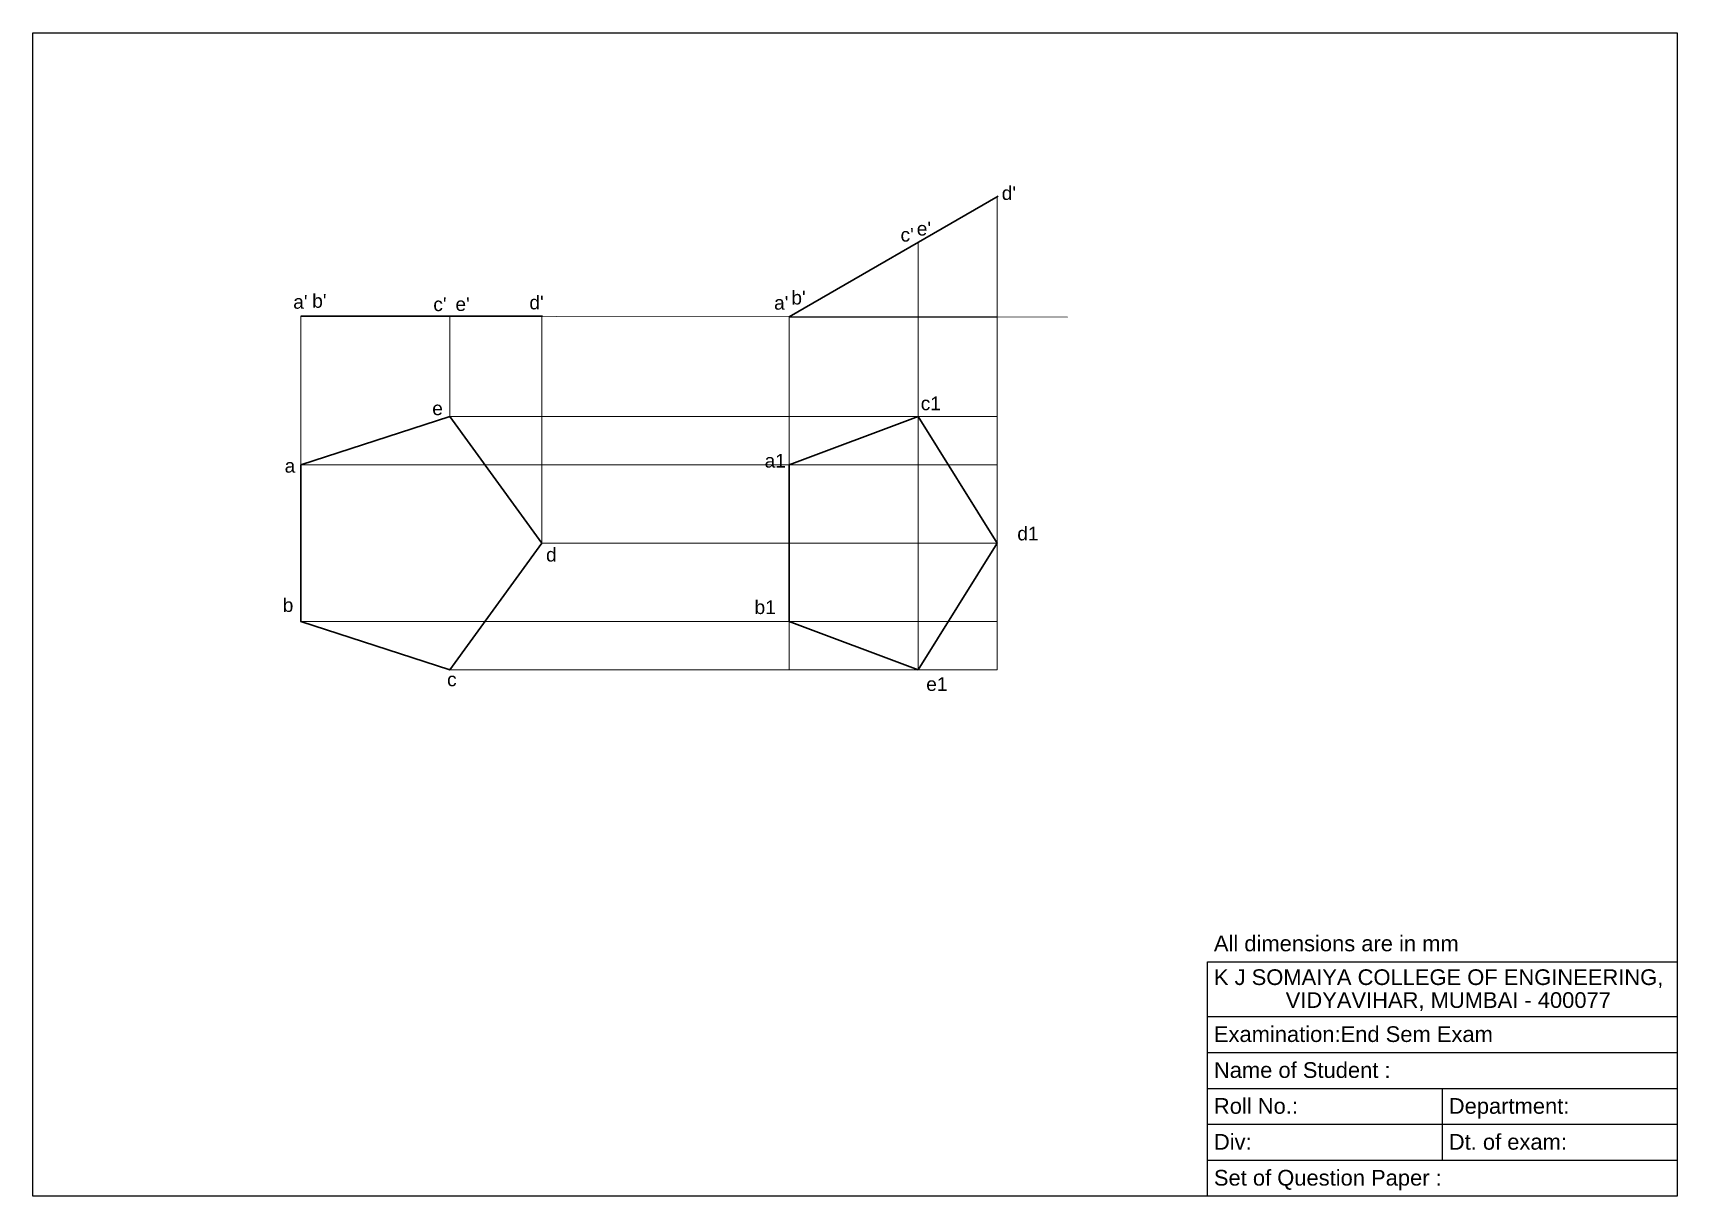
# Model space of a CAD drawing. Header units: millimetres. Extents: x 2649 to 6569, y 570 to 2859.
# Drawn here: x 3709.1 to 4129.1, y 969.3 to 1266.3 of the extents above; entities that cross this region are included whole.
import ezdxf

# ---------------------------------------------------------------- set-up
doc = ezdxf.new("R2010")
doc.units = ezdxf.units.MM
doc.styles.get("Standard").update_dxf_attribs({"font": 'arial.ttf', "height": 3.5})

msp = doc.modelspace()

# ---------------------------------------------------------------- texts
at = {"lineweight": 30, "transparency": 33554687}
for s, p in [("d'", (3956.593, 1223.695)), ("e'", (3934.886, 1214.61)), ("c'", (3930.752, 1213.053)), ("a'", (3898.44, 1195.672)), ("b'", (3902.853, 1196.992)), ('c1', (3935.907, 1170.005)), ('a1', (3896.02, 1155.352)), ('d1', (3960.566, 1136.769)), ('b1', (3893.448, 1117.956)), ('e1', (3937.307, 1098.333))]:
    msp.add_text(s, height=3.5, dxfattribs=at).set_placement(p)
at = {"lineweight": 9, "transparency": 33554687}
for s, p in [("a'", (3775.614, 1195.914)), ("b'", (3780.461, 1196.15)), ("c'", (3811.397, 1195.303)), ("e'", (3817.05, 1195.342)), ("d'", (3835.937, 1195.756)), ('e', (3811.122, 1168.741)), ('a', (3773.418, 1154.053)), ('d', (3840.192, 1131.368)), ('b', (3772.929, 1118.494)), ('c', (3814.915, 1099.526))]:
    msp.add_text(s, height=3.5, dxfattribs=at).set_placement(p)
at = {"transparency": 33554687}
for s, height, p in [('All dimensions are in mm', 4.00791, (4010.79, 1031.847)), ('K J SOMAIYA COLLEGE OF ENGINEERING, ', 4.00791, (4010.79, 1023.239)), ('VIDYAVIHAR, MUMBAI - 400077', 4.00791, (4029.127, 1017.387)), ('Examination:End Sem Exam ', 4.00791, (4010.79, 1008.69)), ('Name of Student : ', 4.00791, (4010.79, 999.523)), ('Roll No.: ', 4.0079, (4010.79, 990.357)), ('Department: ', 4.00791, (4070.79, 990.357)), ('Div: ', 4.0079, (4010.79, 981.19)), ('Dt. of exam:', 4.00791, (4070.79, 981.19)), ('Set of Question Paper : ', 4.00791, (4010.79, 972.023))]:
    msp.add_text(s, height=height, dxfattribs=at).set_placement(p)

# ---------------------------------------------------------------- linework, layer by layer
at = {"transparency": 33554687}
for p, q in [((3709.112, 1266.341), (4129.112, 1266.341)), ((3709.112, 969.341), (3709.112, 1266.341)), ((4129.112, 1266.341), (4129.112, 969.341)), ((4009.112, 1029.164), (4129.112, 1029.164)), ((4009.112, 969.341), (4009.112, 1029.164)), ((4009.112, 1015.174), (4129.112, 1015.174)), ((4009.112, 1006.008), (4129.112, 1006.008)), ((4009.112, 996.841), (4129.112, 996.841)), ((4069.112, 996.841), (4069.112, 978.508)), ((4009.112, 987.674), (4129.112, 987.674)), ((4009.112, 978.508), (4129.112, 978.508)), ((4129.112, 969.341), (3709.112, 969.341)), ((4129.112, 969.341), (4009.112, 969.341))]:
    msp.add_line(p, q, dxfattribs=at)
at = {"lineweight": 30, "transparency": 33554687}
for p, q in [((3902.259, 1193.831), (3955.689, 1224.679)), ((3777.568, 1193.997), (3839.264, 1193.997)), ((3902.259, 1193.831), (3955.443, 1193.761)), ((3935.23, 1168.405), (3902.259, 1156.044)), ((3955.443, 1136.044), (3935.23, 1168.405)), ((3902.259, 1156.044), (3902.259, 1116.044)), ((3935.23, 1103.683), (3955.443, 1136.044)), ((3902.259, 1116.044), (3935.23, 1103.683))]:
    msp.add_line(p, q, dxfattribs=at)
at = {"lineweight": 9, "transparency": 33554559}
for p, q in [((3955.443, 1224.537), (3955.443, 1103.683)), ((3935.23, 1212.809), (3935.23, 1103.683)), ((3777.568, 1156.044), (3777.568, 1193.997)), ((3815.611, 1168.405), (3815.611, 1193.947)), ((3839.122, 1136.044), (3839.122, 1193.915)), ((3902.259, 1193.831), (3902.259, 1103.683)), ((3815.611, 1168.405), (3955.443, 1168.405)), ((3777.568, 1156.044), (3955.443, 1156.044)), ((3839.122, 1136.044), (3955.443, 1136.044)), ((3777.568, 1116.044), (3955.443, 1116.044)), ((3815.611, 1103.683), (3955.443, 1103.683))]:
    msp.add_line(p, q, dxfattribs=at)
at = {"lineweight": 9, "transparency": 33554687}
msp.add_line((3777.568, 1193.997), (3973.39, 1193.737), dxfattribs=at)
at = {"lineweight": 30, "transparency": 33554687}
msp.add_lwpolyline([(3777.568, 1156.044), (3777.568, 1116.044), (3815.611, 1103.683), (3839.122, 1136.044), (3815.611, 1168.405)], close=True, dxfattribs=at)

msp.set_redraw_order([(e.dxf.handle, doc.entitydb.next_handle()) for e in msp.query("TEXT MTEXT ATTDEF DIMENSION ARC_DIMENSION")])  # texts and dimensions are drawn at this point

doc.saveas('drawing.dxf')
